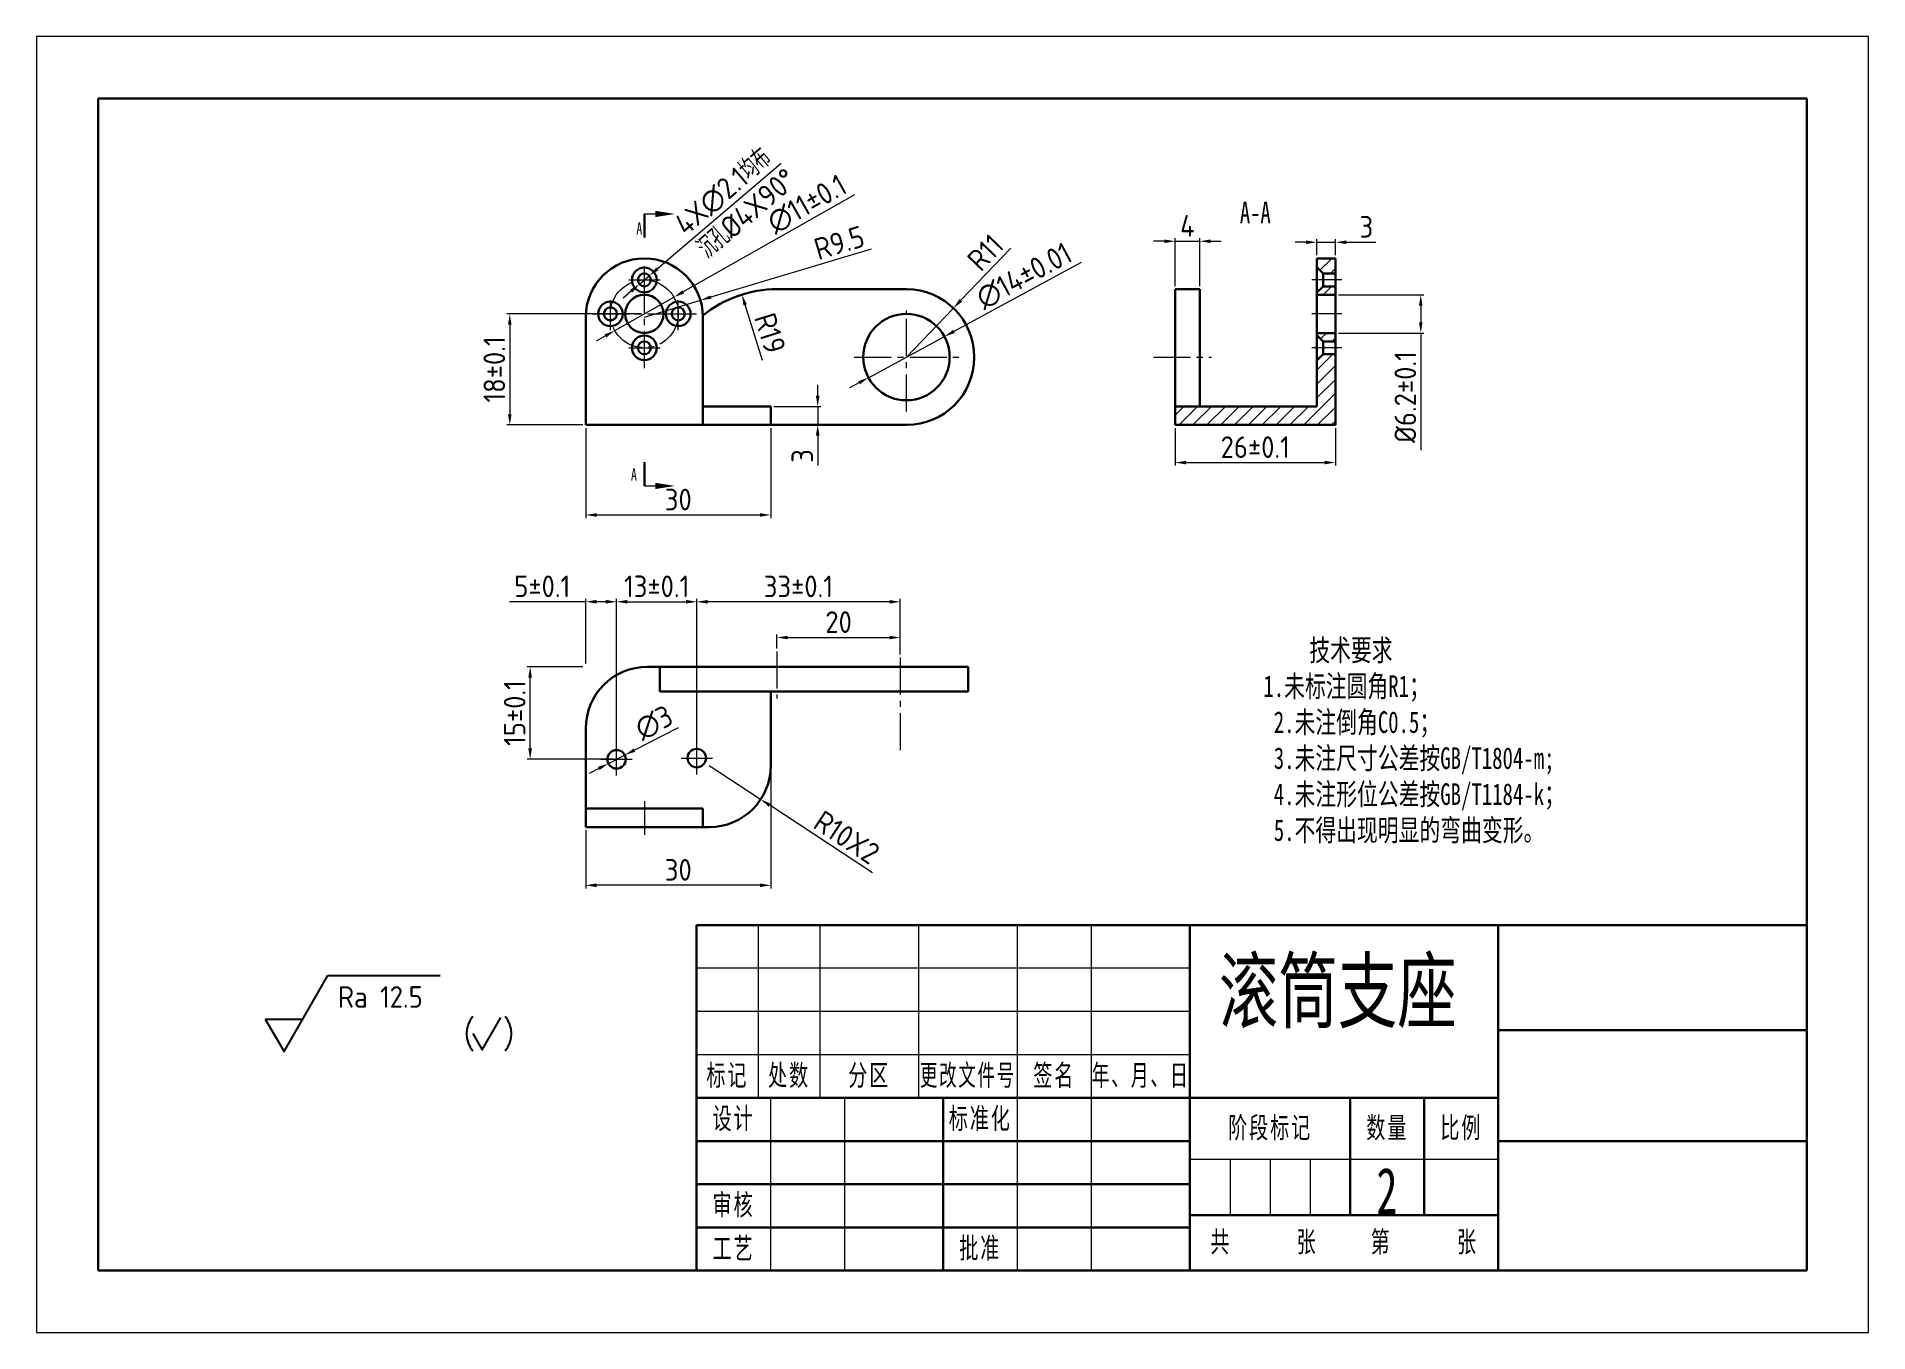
# Model space of a CAD drawing. Header units: millimetres. Extents: x 208 to 276696, y -381762 to 69.
# Drawn here: x 207.6 to 504.6, y -192 to 18 of the extents above; entities that cross this region are included whole.
import ezdxf
from ezdxf.enums import TextEntityAlignment as Align

# ---------------------------------------------------------------- set-up
doc = ezdxf.new("R2010")
doc.units = ezdxf.units.MM
doc.header["$LTSCALE"] = 0.5
doc.header["$PDSIZE"] = -5
doc.linetypes.add('点画线', pattern=[18, 12, -2, 2, -2])
doc.layers.get('0').update_dxf_attribs({"lineweight": 30})
doc.layers.add('10', color=7, linetype='Continuous')
for name, color, linetype, lineweight in [('AM_5', 3, 'Continuous', 25), ('中心线层', 1, '点画线', 15), ('尺寸', 3, 'Continuous', 15), ('尺寸线层', 3, 'Continuous', 15), ('粗实线层', 7, 'Continuous', 30), ('细实线层', 7, 'Continuous', 15)]:
    doc.layers.add(name, color=color, linetype=linetype, lineweight=lineweight)
doc.styles.add('SLDTEXTSTYLE0', font='TXT', dxfattribs={"width": 0.7})
doc.styles.get("Standard").update_dxf_attribs({"font": 'isocp.shx', "bigfont": 'gbcbig.shx'})
doc.styles.add('标准', font='', dxfattribs={"width": 0.667})
doc.styles.add('汉字', font='STFANGSO.TTF', dxfattribs={"width": 0.707})
doc.styles.get('标准').set_extended_font_data('宋体')
doc.dimstyles.new('AM_GB$0', dxfattribs={"dimscale": 0.5, "dimtxt": 7, "dimasz": 3.5, "dimexe": 1, "dimexo": 1, "dimgap": 1.5, "dimtad": 1, "dimdsep": 46, "dimtxsty": 'Standard', "dimcen": 0, "dimclrd": 256, "dimclre": 256, "dimclrt": 256, "dimadec": 0, "dimazin": 2, "dimtp": 0.1, "dimtm": 0.1, "dimtfac": 0.71, "dimtmove": 0, "dimatfit": 3, "dimfxl": 1, "dimlwd": -1, "dimlwe": -1, "dimarcsym": 0})
doc.dimstyles.new('AM_GB$3', dxfattribs={"dimscale": 0.5, "dimtxt": 7, "dimasz": 3.5, "dimexe": 1, "dimexo": 1, "dimgap": 1.5, "dimtad": 1, "dimtoh": 1, "dimdsep": 46, "dimtxsty": 'Standard', "dimcen": 0, "dimclrd": 256, "dimclre": 256, "dimclrt": 256, "dimadec": 0, "dimazin": 2, "dimtp": 0.1, "dimtm": 0.1, "dimtfac": 0.71, "dimtmove": 0, "dimatfit": 0, "dimfxl": 1, "dimlwd": -1, "dimlwe": -1, "dimarcsym": 0})
doc.dimstyles.new('AM_GB$4', dxfattribs={"dimscale": 0.5, "dimtxt": 7, "dimasz": 3.5, "dimexe": 1, "dimexo": 1, "dimgap": 1.5, "dimtad": 1, "dimdsep": 46, "dimtxsty": 'Standard', "dimcen": 0, "dimclrd": 256, "dimclre": 256, "dimclrt": 256, "dimadec": 0, "dimazin": 2, "dimtp": 0.1, "dimtm": 0.1, "dimtfac": 0.71, "dimtmove": 0, "dimatfit": 3, "dimfxl": 1, "dimlwd": -1, "dimlwe": -1, "dimarcsym": 0})

msp = doc.modelspace()

# ---------------------------------------------------------------- texts
at = {"attachment_point": 1, "style": '汉字'}
for s, width, insert, char_height in [('\\pi15.855;{\\W0.707;技术要求\\P\\pi0;     1.未标注圆角R1；\\P      2.未注倒角C0.5；\\P      3.未注尺寸公差按GB/T1804-m;\\P      4.未注形位公差按GB/T1184-k；\\P      5.不得出现明显的弯曲变形。}', 129.06436, (398.049, -79.731), 3.5), ('滚筒支座 ', 75.69103, (399.241, -131.683), 10)]:
    msp.add_mtext_dynamic_manual_height_columns(s, width=width, gutter_width=12.5, heights=[0], dxfattribs=dict(at, insert=insert, char_height=char_height))
at = {"layer": '10', "char_height": 2, "attachment_point": 1, "style": 'SLDTEXTSTYLE0'}
for insert in [(304.796, -12.122), (303.926, -52.004)]:
    msp.add_mtext('A', dxfattribs=dict(at, insert=insert))
at = {"layer": 'AM_5', "insert": (256.415, -135.94), "char_height": 3.5, "width": 18.09925, "attachment_point": 1}
msp.add_mtext('Ra 12.5', dxfattribs=at)
at = {"layer": '尺寸', "ltscale": 0.001, "insert": (322.65, -10.681), "char_height": 3.5, "attachment_point": 5, "rotation": 40.44368}
msp.add_mtext_dynamic_manual_height_columns('沉孔{\\Fisoct3|c0;%%C}4X90{\\Fisoct3|c0;%%D}', width=25.09314, gutter_width=12.5, heights=[0], dxfattribs=at)
at = {"layer": '尺寸', "insert": (424.795, -165.365), "char_height": 7.5, "attachment_point": 1, "style": '标准'}
msp.add_mtext_dynamic_manual_height_columns('2', width=12.19954, gutter_width=12.5, heights=[0], dxfattribs=at)

# ---------------------------------------------------------------- blocks, each defined once
blk = doc.blocks.new('*D19')
at = {"layer": 'Defpoints', "color": 0, "ltscale": 0.001, "transparency": 16777216}
for p in [(315.19, -24.77), (306.09, -27.49)]:
    blk.add_point(p, dxfattribs=at)
at = {"layer": '尺寸', "linetype": 'ByBlock', "ltscale": 0.001, "transparency": 16777216}
for p, q in [((342.89, -16.51), (316.87, -24.27)), ((306.09, -27.49), (315.19, -24.77))]:
    blk.add_line(p, q, dxfattribs=at)
at = {"layer": '尺寸', "ltscale": 0.001, "transparency": 16777216}
blk.add_solid([(316.79, -23.99), (316.95, -24.55), (315.19, -24.77)], dxfattribs=at)
at = {"layer": '尺寸', "ltscale": 0.001, "transparency": 16777216, "insert": (337.69, -15.45), "char_height": 3.5, "attachment_point": 5, "rotation": 16.6058}
blk.add_mtext('R9.5', dxfattribs=at)
blk = doc.blocks.new('*D20')
at = {"layer": 'Defpoints', "color": 0, "ltscale": 0.001, "transparency": 16777216}
for p in [(326.59, -41.99), (326.59, -44.99), (334.2, -44.99)]:
    blk.add_point(p, dxfattribs=at)
at = {"layer": '尺寸', "linetype": 'ByBlock', "ltscale": 0.001, "transparency": 16777216}
for p, q in [((334.2, -40.24), (334.2, -38.49)), ((327.09, -41.99), (334.7, -41.99)), ((334.2, -41.99), (334.2, -44.99)), ((327.09, -44.99), (334.7, -44.99)), ((334.2, -46.74), (334.2, -51.53))]:
    blk.add_line(p, q, dxfattribs=at)
at = {"layer": '尺寸', "ltscale": 0.001, "transparency": 16777216}
for points in [[(333.9, -40.24), (334.49, -40.24), (334.2, -41.99)], [(333.9, -46.74), (334.49, -46.74), (334.2, -44.99)]]:
    blk.add_solid(points, dxfattribs=at)
at = {"layer": '尺寸', "ltscale": 0.001, "transparency": 16777216, "insert": (331.7, -50.01), "char_height": 3.5, "attachment_point": 5, "rotation": 90}
blk.add_mtext('3', dxfattribs=at)
blk = doc.blocks.new('*D21')
at = {"layer": 'Defpoints', "color": 0, "ltscale": 0.001, "transparency": 16777216}
for p in [(354.75, -30.66), (342.43, -37.32)]:
    blk.add_point(p, dxfattribs=at)
at = {"layer": '尺寸', "linetype": 'ByBlock', "ltscale": 0.001, "transparency": 16777216}
for p, q in [((376.9, -18.68), (356.29, -29.82)), ((342.43, -37.32), (354.75, -30.66)), ((340.89, -38.15), (339.35, -38.98))]:
    blk.add_line(p, q, dxfattribs=at)
at = {"layer": '尺寸', "ltscale": 0.001, "transparency": 16777216}
for points in [[(356.15, -29.57), (356.43, -30.08), (354.75, -30.66)], [(340.76, -37.89), (341.03, -38.4), (342.43, -37.32)]]:
    blk.add_solid(points, dxfattribs=at)
at = {"layer": '尺寸', "ltscale": 0.001, "transparency": 16777216, "insert": (367.66, -20.83), "char_height": 3.5, "attachment_point": 5, "rotation": 28.4071}
blk.add_mtext('∅14{\\H1x;%%P0.01}', dxfattribs=at)
blk = doc.blocks.new('*D22')
at = {"layer": 'Defpoints', "color": 0, "ltscale": 0.001, "transparency": 16777216}
for p in [(356.2, -26.05), (348.59, -33.99)]:
    blk.add_point(p, dxfattribs=at)
at = {"layer": '尺寸', "linetype": 'ByBlock', "ltscale": 0.001, "transparency": 16777216}
for p, q in [((365.53, -16.32), (357.42, -24.78)), ((348.59, -33.99), (356.2, -26.05))]:
    blk.add_line(p, q, dxfattribs=at)
at = {"layer": '尺寸', "ltscale": 0.001, "transparency": 16777216}
blk.add_solid([(357.2, -24.58), (357.63, -24.99), (356.2, -26.05)], dxfattribs=at)
at = {"layer": '尺寸', "ltscale": 0.001, "transparency": 16777216, "insert": (361.39, -17.03), "char_height": 3.5, "attachment_point": 5, "rotation": 46.1995}
blk.add_mtext('R11', dxfattribs=at)
blk = doc.blocks.new('*D23')
at = {"layer": 'Defpoints', "color": 0, "ltscale": 0.001, "transparency": 16777216}
for p in [(310.88, -24.28), (301.3, -29.7)]:
    blk.add_point(p, dxfattribs=at)
at = {"layer": '尺寸', "linetype": 'ByBlock', "ltscale": 0.001, "transparency": 16777216}
for p, q in [((340.14, -7.71), (312.4, -23.41)), ((301.3, -29.7), (310.88, -24.28)), ((299.78, -30.56), (298.26, -31.42))]:
    blk.add_line(p, q, dxfattribs=at)
at = {"layer": '尺寸', "ltscale": 0.001, "transparency": 16777216}
for points in [[(312.26, -23.16), (312.54, -23.67), (310.88, -24.28)], [(299.64, -30.3), (299.92, -30.81), (301.3, -29.7)]]:
    blk.add_solid(points, dxfattribs=at)
at = {"layer": '尺寸', "ltscale": 0.001, "transparency": 16777216, "insert": (332.46, -9.18), "char_height": 3.5, "attachment_point": 5, "rotation": 29.5158}
blk.add_mtext('∅11%%P0.1', dxfattribs=at)
blk = doc.blocks.new('SW_NOTE_0')
at = {"layer": '10', "color": 0, "insert": (3.94, 4.51), "char_height": 3.5, "attachment_point": 2, "style": 'SLDTEXTSTYLE0'}
blk.add_mtext('A-A', dxfattribs=at)
blk = doc.blocks.new('*D24')
at = {"layer": 'Defpoints', "color": 0, "ltscale": 0.001, "transparency": 16777216}
for p in [(418.14, -23.89), (418.14, -30.09), (431.98, -30.09)]:
    blk.add_point(p, dxfattribs=at)
at = {"layer": '尺寸', "linetype": 'ByBlock', "ltscale": 0.001, "transparency": 16777216}
for p, q in [((418.64, -23.89), (432.48, -23.89)), ((431.98, -25.64), (431.98, -28.34)), ((418.64, -30.09), (432.48, -30.09)), ((431.98, -30.09), (431.98, -49.09))]:
    blk.add_line(p, q, dxfattribs=at)
at = {"layer": '尺寸', "ltscale": 0.001, "transparency": 16777216}
for points in [[(431.69, -25.64), (432.27, -25.64), (431.98, -23.89)], [(431.69, -28.34), (432.27, -28.34), (431.98, -30.09)]]:
    blk.add_solid(points, dxfattribs=at)
at = {"layer": '尺寸', "ltscale": 0.001, "transparency": 16777216, "insert": (429.48, -40.46), "char_height": 3.5, "attachment_point": 5, "rotation": 90}
blk.add_mtext('%%C6.2%%P0.1', dxfattribs=at)
blk = doc.blocks.new('*D25')
at = {"layer": 'Defpoints', "color": 0, "ltscale": 0.001, "transparency": 16777216}
for p in [(418.14, -15.37), (415.14, -17.99), (418.14, -17.99)]:
    blk.add_point(p, dxfattribs=at)
at = {"layer": '尺寸', "linetype": 'ByBlock', "ltscale": 0.001, "transparency": 16777216}
for p, q in [((413.39, -15.37), (411.64, -15.37)), ((415.14, -17.49), (415.14, -14.87)), ((415.14, -15.37), (418.14, -15.37)), ((418.14, -17.49), (418.14, -14.87)), ((419.89, -15.37), (424.68, -15.37))]:
    blk.add_line(p, q, dxfattribs=at)
at = {"layer": '尺寸', "ltscale": 0.001, "transparency": 16777216}
for points in [[(413.39, -15.08), (413.39, -15.66), (415.14, -15.37)], [(419.89, -15.08), (419.89, -15.66), (418.14, -15.37)]]:
    blk.add_solid(points, dxfattribs=at)
at = {"layer": '尺寸', "ltscale": 0.001, "transparency": 16777216, "insert": (423.16, -12.87), "char_height": 3.5, "attachment_point": 5}
blk.add_mtext('3', dxfattribs=at)
blk = doc.blocks.new('*D26')
at = {"layer": 'Defpoints', "color": 0, "ltscale": 0.001, "transparency": 16777216}
for p in [(396.14, -15.21), (392.14, -22.99), (396.14, -22.99)]:
    blk.add_point(p, dxfattribs=at)
at = {"layer": '尺寸', "linetype": 'ByBlock', "ltscale": 0.001, "transparency": 16777216}
for p, q in [((392.14, -22.49), (392.14, -14.71)), ((396.14, -22.49), (396.14, -14.71)), ((390.39, -15.21), (388.64, -15.21)), ((392.14, -15.21), (396.14, -15.21)), ((397.89, -15.21), (399.64, -15.21))]:
    blk.add_line(p, q, dxfattribs=at)
at = {"layer": '尺寸', "ltscale": 0.001, "transparency": 16777216}
for points in [[(390.39, -14.92), (390.39, -15.5), (392.14, -15.21)], [(397.89, -14.92), (397.89, -15.5), (396.14, -15.21)]]:
    blk.add_solid(points, dxfattribs=at)
at = {"layer": '尺寸', "ltscale": 0.001, "transparency": 16777216, "insert": (394.14, -12.71), "char_height": 3.5, "attachment_point": 5}
blk.add_mtext('4', dxfattribs=at)
blk = doc.blocks.new('*D27')
at = {"layer": 'Defpoints', "color": 0, "ltscale": 0.001, "transparency": 16777216}
for p in [(392.14, -44.99), (418.14, -44.99), (418.14, -51.08)]:
    blk.add_point(p, dxfattribs=at)
at = {"layer": '尺寸', "linetype": 'ByBlock', "ltscale": 0.001, "transparency": 16777216}
for p, q in [((392.14, -45.49), (392.14, -51.58)), ((418.14, -45.49), (418.14, -51.58)), ((393.89, -51.08), (416.39, -51.08))]:
    blk.add_line(p, q, dxfattribs=at)
at = {"layer": '尺寸', "ltscale": 0.001, "transparency": 16777216}
for points in [[(393.89, -50.79), (393.89, -51.37), (392.14, -51.08)], [(416.39, -50.79), (416.39, -51.37), (418.14, -51.08)]]:
    blk.add_solid(points, dxfattribs=at)
at = {"layer": '尺寸', "ltscale": 0.001, "transparency": 16777216, "insert": (405.14, -48.58), "char_height": 3.5, "attachment_point": 5}
blk.add_mtext('26%%P0.1', dxfattribs=at)
blk = doc.blocks.new('*D28')
at = {"layer": 'Defpoints', "color": 0, "ltscale": 0.001, "transparency": 16777216}
for p in [(300.26, -99.86), (302.92, -98.49)]:
    blk.add_point(p, dxfattribs=at)
at = {"layer": '尺寸', "linetype": 'ByBlock', "ltscale": 0.001, "transparency": 16777216}
for p, q in [((311.55, -94.05), (304.48, -97.69)), ((298.7, -100.66), (297.14, -101.46)), ((300.26, -99.86), (302.92, -98.49))]:
    blk.add_line(p, q, dxfattribs=at)
at = {"layer": '尺寸', "ltscale": 0.001, "transparency": 16777216}
for points in [[(304.35, -97.43), (304.61, -97.95), (302.92, -98.49)], [(298.57, -100.4), (298.83, -100.92), (300.26, -99.86)]]:
    blk.add_solid(points, dxfattribs=at)
at = {"layer": '尺寸', "ltscale": 0.001, "transparency": 16777216, "insert": (307.65, -93.25), "char_height": 3.5, "attachment_point": 5, "rotation": 27.2013}
blk.add_mtext('∅3', dxfattribs=at)
blk = doc.blocks.new('*D30')
at = {"layer": 'Defpoints', "color": 0, "ltscale": 0.001, "transparency": 16777216}
for p in [(287.57, -84.17), (296.59, -84.17), (301.59, -99.17)]:
    blk.add_point(p, dxfattribs=at)
at = {"layer": '尺寸', "linetype": 'ByBlock', "ltscale": 0.001, "transparency": 16777216}
for p, q in [((296.09, -84.17), (287.07, -84.17)), ((287.57, -97.42), (287.57, -85.92)), ((301.09, -99.17), (287.07, -99.17))]:
    blk.add_line(p, q, dxfattribs=at)
at = {"layer": '尺寸', "ltscale": 0.001, "transparency": 16777216}
for points in [[(287.28, -85.92), (287.86, -85.92), (287.57, -84.17)], [(287.28, -97.42), (287.86, -97.42), (287.57, -99.17)]]:
    blk.add_solid(points, dxfattribs=at)
at = {"layer": '尺寸', "ltscale": 0.001, "transparency": 16777216, "insert": (285.07, -91.67), "char_height": 3.5, "attachment_point": 5, "rotation": 90}
blk.add_mtext('15%%P0.1', dxfattribs=at)
blk = doc.blocks.new('*D31')
at = {"layer": 'Defpoints', "color": 0, "ltscale": 0.001, "transparency": 16777216}
for p in [(296.59, -73.64), (296.59, -84.17), (301.59, -99.17)]:
    blk.add_point(p, dxfattribs=at)
at = {"layer": '尺寸', "linetype": 'ByBlock', "ltscale": 0.001, "transparency": 16777216}
for p, q in [((296.59, -73.64), (284.24, -73.64)), ((296.59, -83.67), (296.59, -73.14)), ((299.84, -73.64), (298.34, -73.64)), ((301.59, -98.67), (301.59, -73.14))]:
    blk.add_line(p, q, dxfattribs=at)
at = {"layer": '尺寸', "ltscale": 0.001, "transparency": 16777216}
for points in [[(298.34, -73.34), (298.34, -73.93), (296.59, -73.64)], [(299.84, -73.34), (299.84, -73.93), (301.59, -73.64)]]:
    blk.add_solid(points, dxfattribs=at)
at = {"layer": '尺寸', "ltscale": 0.001, "transparency": 16777216, "insert": (289.54, -71.14), "char_height": 3.5, "attachment_point": 5}
blk.add_mtext('5%%P0.1', dxfattribs=at)
blk = doc.blocks.new('*D33')
at = {"layer": 'Defpoints', "color": 0, "ltscale": 0.001, "transparency": 16777216}
for p in [(314.59, -73.64), (301.59, -99.17), (314.59, -98.98)]:
    blk.add_point(p, dxfattribs=at)
at = {"layer": '尺寸', "linetype": 'ByBlock', "ltscale": 0.001, "transparency": 16777216}
for p, q in [((301.59, -98.67), (301.59, -73.14)), ((303.34, -73.64), (312.84, -73.64)), ((314.59, -98.48), (314.59, -73.14))]:
    blk.add_line(p, q, dxfattribs=at)
at = {"layer": '尺寸', "ltscale": 0.001, "transparency": 16777216}
for points in [[(303.34, -73.34), (303.34, -73.93), (301.59, -73.64)], [(312.84, -73.34), (312.84, -73.93), (314.59, -73.64)]]:
    blk.add_solid(points, dxfattribs=at)
at = {"layer": '尺寸', "ltscale": 0.001, "transparency": 16777216, "insert": (308.09, -71.14), "char_height": 3.5, "attachment_point": 5}
blk.add_mtext('13%%P0.1', dxfattribs=at)
blk = doc.blocks.new('*D34')
at = {"layer": 'Defpoints', "color": 0, "ltscale": 0.001, "transparency": 16777216}
for p in [(326.59, -99.17), (296.59, -110.17), (296.59, -119.59)]:
    blk.add_point(p, dxfattribs=at)
at = {"layer": '尺寸', "linetype": 'ByBlock', "ltscale": 0.001, "transparency": 16777216}
for p, q in [((326.59, -99.67), (326.59, -120.09)), ((296.59, -110.67), (296.59, -120.09)), ((324.84, -119.59), (298.34, -119.59))]:
    blk.add_line(p, q, dxfattribs=at)
at = {"layer": '尺寸', "ltscale": 0.001, "transparency": 16777216}
for points in [[(298.34, -119.3), (298.34, -119.88), (296.59, -119.59)], [(324.84, -119.3), (324.84, -119.88), (326.59, -119.59)]]:
    blk.add_solid(points, dxfattribs=at)
at = {"layer": '尺寸', "ltscale": 0.001, "transparency": 16777216, "insert": (311.59, -117.09), "char_height": 3.5, "attachment_point": 5}
blk.add_mtext('30', dxfattribs=at)
blk = doc.blocks.new('*D35')
at = {"layer": 'Defpoints', "color": 0, "ltscale": 0.001, "transparency": 16777216}
for p in [(314.59, -73.65), (347.59, -82.68), (314.59, -98.98)]:
    blk.add_point(p, dxfattribs=at)
at = {"layer": '尺寸', "linetype": 'ByBlock', "ltscale": 0.001, "transparency": 16777216}
for p, q in [((314.59, -98.48), (314.59, -73.15)), ((345.84, -73.65), (316.34, -73.65)), ((347.59, -82.18), (347.59, -73.15))]:
    blk.add_line(p, q, dxfattribs=at)
at = {"layer": '尺寸', "ltscale": 0.001, "transparency": 16777216}
for points in [[(316.34, -73.36), (316.34, -73.94), (314.59, -73.65)], [(345.84, -73.36), (345.84, -73.94), (347.59, -73.65)]]:
    blk.add_solid(points, dxfattribs=at)
at = {"layer": '尺寸', "ltscale": 0.001, "transparency": 16777216, "insert": (331.07, -71.15), "char_height": 3.5, "attachment_point": 5}
blk.add_mtext('33%%P0.1', dxfattribs=at)
blk = doc.blocks.new('*D36')
at = {"layer": 'Defpoints', "color": 0, "ltscale": 0.001, "transparency": 16777216}
for p in [(296.59, -44.99), (326.59, -44.99), (326.59, -59.57)]:
    blk.add_point(p, dxfattribs=at)
at = {"layer": '尺寸', "linetype": 'ByBlock', "ltscale": 0.001, "transparency": 16777216}
for p, q in [((296.59, -45.49), (296.59, -60.07)), ((326.59, -45.49), (326.59, -60.07)), ((298.34, -59.57), (324.84, -59.57))]:
    blk.add_line(p, q, dxfattribs=at)
at = {"layer": '尺寸', "ltscale": 0.001, "transparency": 16777216}
for points in [[(298.34, -59.28), (298.34, -59.86), (296.59, -59.57)], [(324.84, -59.28), (324.84, -59.86), (326.59, -59.57)]]:
    blk.add_solid(points, dxfattribs=at)
at = {"layer": '尺寸', "ltscale": 0.001, "transparency": 16777216, "insert": (311.59, -57.07), "char_height": 3.5, "attachment_point": 5}
blk.add_mtext('30', dxfattribs=at)
blk = doc.blocks.new('$CAXA_FRAME_13B17AC1$')
at = {"layer": '粗实线层'}
for p, q in [((95, 138.5), (-95, 138.5)), ((-95, 138.5), (-95, -138.5)), ((95, -138.5), (95, 138.5)), ((-95, -138.5), (95, -138.5))]:
    blk.add_line(p, q, dxfattribs=at)
at = {"layer": '细实线层'}
for p, q in [((105, 148.5), (-105, 148.5)), ((-105, 148.5), (-105, -148.5)), ((105, -148.5), (105, 148.5)), ((-105, -148.5), (105, -148.5))]:
    blk.add_line(p, q, dxfattribs=at)
blk = doc.blocks.new('$CAXA_TITLE_151E506F$')
at = {"layer": '粗实线层'}
for p, q in [((0, 56), (-180, 56)), ((-180, 56), (-180, 0)), ((-100, 56), (-100, 0)), ((-50, 56), (-50, 0)), ((0, 0), (0, 56)), ((0, 39), (-50, 39)), ((-50, 28), (-180, 28)), ((-140, 28), (-140, 0)), ((-74, 28), (-74, 9)), ((-62, 28), (-62, 9)), ((-100, 21), (-180, 21)), ((0, 21), (-50, 21)), ((-100, 14), (-180, 14)), ((-50, 9), (-100, 9)), ((-100, 7), (-180, 7)), ((0, 0), (-180, 0))]:
    blk.add_line(p, q, dxfattribs=at)
at = {"layer": '细实线层'}
for p, q in [((-170, 56), (-170, 28)), ((-160, 56), (-160, 28)), ((-144, 56), (-144, 28)), ((-128, 56), (-128, 0)), ((-116, 56), (-116, 0)), ((-100, 49), (-180, 49)), ((-100, 42), (-180, 42)), ((-100, 35), (-180, 35)), ((-168, 28), (-168, 0)), ((-156, 28), (-156, 0)), ((-50, 18), (-100, 18)), ((-93.5, 18), (-93.5, 9)), ((-87, 18), (-87, 9)), ((-80.5, 18), (-80.5, 9))]:
    blk.add_line(p, q, dxfattribs=at)
at = {"layer": '尺寸线层', "attachment_point": 5, "line_spacing_factor": 1.369753, "style": '标准'}
for s, insert, char_height, width in [('\\T1.1;标记', (-175, 31.5), 3.405, 18), ('\\T1.1;处数', (-165, 31.5), 3.405, 18), ('\\T1.1;分区', (-152, 31.5), 3.405, 30), ('\\T1.1;{\\W0.60886;更改文件号}', (-136, 31.5), 3.4054, 30), ('\\T1.1;签名', (-122, 31.5), 3.405, 22), ('\\T1.1;{\\W0.622239;年、月、日}', (-108, 31.5), 3.4054, 30), ('\\T1.1;设计', (-174, 24.5), 3.405, 22), ('\\T1.1;标准化', (-134, 24.5), 3.405, 22), ('\\T1.1;阶段标记', (-87, 23), 3.405, 50), ('{\\T1.1;数量}', (-68, 23), 3.405, 22), ('\\T1.1;比例', (-56, 23), 3.405, 22), ('\\T1.1;审核', (-174, 10.5), 3.405, 22), ('\\T1.1;共', (-95, 4.5), 3.405, 8), ('\\T1.1;张', (-81, 4.5), 3.405, 8), ('\\T1.1;第', (-69, 4.5), 3.405, 8), ('\\T1.1;张', (-55, 4.5), 3.405, 8), ('\\T1.1;工艺', (-174, 3.5), 3.405, 22), ('\\T1.1;批准', (-134, 3.5), 3.405, 22)]:
    blk.add_mtext(s, dxfattribs=dict(at, insert=insert, char_height=char_height, width=width))
at = {"layer": '尺寸线层', "style": '标准'}
for tag, height, width, p in [('标记C', 3.54, 0.667, (-175, 52.5)), ('处数C', 3.54, 0.667, (-165, 52.5)), ('分区C', 3.54, 0.667, (-152, 52.5)), ('更改文件号C', 3.54, 0.512156, (-136, 52.5)), ('更改签名C', 3.54, 0.459969, (-122, 52.5)), ('更改日期C', 3.54, 0.62723, (-108, 52.5)), ('单位名称', 5.05, 0.667, (-25, 47.5)), ('标记B', 3.54, 0.667, (-175, 45.5)), ('处数B', 3.54, 0.667, (-165, 45.5)), ('分区B', 3.54, 0.667, (-152, 45.5)), ('更改文件号B', 3.54, 0.512156, (-136, 45.5)), ('更改签名B', 3.54, 0.459969, (-122, 45.5)), ('更改日期B', 3.54, 0.62723, (-108, 45.5)), ('材料名称', 5.05, 0.667, (-75, 42)), ('标记A', 3.54, 0.667, (-175, 38.5)), ('处数A', 3.54, 0.667, (-165, 38.5)), ('分区A', 3.54, 0.667, (-152, 38.5)), ('更改文件号A', 3.54, 0.512156, (-136, 38.5)), ('更改签名A', 3.54, 0.459969, (-122, 38.5)), ('更改日期A', 3.54, 0.62723, (-108, 38.5)), ('图纸名称', 5.05, 0.667, (-25, 30)), ('设计', 3.54, 0.667, (-162, 24.5)), ('设计日期', 3.54, 0.667, (-148, 24.5)), ('标准化', 3.54, 0.667, (-122, 24.5)), ('标准化日期', 3.54, 0.569556, (-108, 24.5)), ('阶段标记S', 3.54, 0.229984, (-96.75, 13.5)), ('阶段标记A', 3.54, 0.229984, (-90.25, 13.5)), ('阶段标记B', 3.54, 0.229984, (-83.75, 13.5)), ('阶段标记C', 3.54, 0.229984, (-77.25, 13.5)), ('重量', 3.54, 0.667, (-68, 13.5)), ('图纸比例', 3.54, 0.524733, (-56, 13.5)), ('审核', 3.54, 0.667, (-162, 10.5)), ('审核日期', 3.54, 0.667, (-148, 10.5)), ('图纸编号', 5.05, 0.667, (-25.07, 9.53)), ('页数', 3.54, 0.667, (-88, 4.5)), ('页码', 3.54, 0.667, (-62, 4.5)), ('工艺', 3.54, 0.667, (-162, 3.5)), ('工艺日期', 3.54, 0.667, (-148, 3.5)), ('批准', 3.54, 0.667, (-122, 3.5)), ('批准日期', 3.54, 0.667, (-108, 3.5))]:
    blk.add_attdef(tag, text='', height=height, dxfattribs=dict(at, width=width)).set_placement(p, align=Align.MIDDLE_CENTER)
blk = doc.blocks.new('*D102')
at = {"layer": 'Defpoints', "color": 0, "ltscale": 0.001, "transparency": 16777216}
for p in [(321.91, -23.86), (327.59, -41.99)]:
    blk.add_point(p, dxfattribs=at)
at = {"layer": '尺寸', "linetype": 'ByBlock', "ltscale": 0.001, "transparency": 16777216}
blk.add_line((325.26, -34.54), (322.43, -25.52), dxfattribs=at)
at = {"layer": '尺寸', "ltscale": 0.001, "transparency": 16777216}
blk.add_solid([(322.71, -25.44), (322.15, -25.61), (321.91, -23.86)], dxfattribs=at)
at = {"layer": '尺寸', "ltscale": 0.001, "transparency": 16777216, "insert": (326.49, -30.12), "char_height": 3.5, "attachment_point": 5, "rotation": 287.4017}
blk.add_mtext('R19', dxfattribs=at)
blk = doc.blocks.new('*D103')
at = {"layer": 'Defpoints', "color": 0, "ltscale": 0.001, "transparency": 16777216}
for p in [(305.29, -22.17), (306.89, -20.8)]:
    blk.add_point(p, dxfattribs=at)
at = {"layer": '尺寸', "linetype": 'ByBlock', "ltscale": 0.001, "transparency": 16777216}
for p, q in [((328.25, -2.6), (308.22, -19.67)), ((303.96, -23.3), (302.63, -24.44)), ((305.29, -22.17), (306.89, -20.8))]:
    blk.add_line(p, q, dxfattribs=at)
at = {"layer": '尺寸', "ltscale": 0.001, "transparency": 16777216}
for points in [[(308.03, -19.45), (308.41, -19.89), (306.89, -20.8)], [(303.77, -23.08), (304.15, -23.52), (305.29, -22.17)]]:
    blk.add_solid(points, dxfattribs=at)
at = {"layer": '尺寸', "ltscale": 0.001, "transparency": 16777216, "insert": (318.89, -7.14), "char_height": 3.5, "attachment_point": 5, "rotation": 40.4437}
blk.add_mtext('4X∅2.1均布', dxfattribs=at)
blk = doc.blocks.new('*D106')
at = {"layer": 'Defpoints', "color": 0, "ltscale": 0.001, "transparency": 16777216}
for p in [(306.09, -26.99), (284.27, -44.99), (296.59, -44.99)]:
    blk.add_point(p, dxfattribs=at)
at = {"layer": '尺寸', "linetype": 'ByBlock', "ltscale": 0.001, "transparency": 16777216}
for p, q in [((305.59, -26.99), (283.77, -26.99)), ((284.27, -28.74), (284.27, -43.24)), ((296.09, -44.99), (283.77, -44.99))]:
    blk.add_line(p, q, dxfattribs=at)
at = {"layer": '尺寸', "ltscale": 0.001, "transparency": 16777216}
for points in [[(283.98, -28.74), (284.56, -28.74), (284.27, -26.99)], [(283.98, -43.24), (284.56, -43.24), (284.27, -44.99)]]:
    blk.add_solid(points, dxfattribs=at)
at = {"layer": '尺寸', "ltscale": 0.001, "transparency": 16777216, "insert": (281.77, -35.99), "char_height": 3.5, "attachment_point": 5, "rotation": 90}
blk.add_mtext('18%%P0.1', dxfattribs=at)
blk = doc.blocks.new('*D107')
at = {"layer": 'Defpoints', "color": 0, "ltscale": 0.001, "transparency": 16777216}
for p in [(316.59, -100.17), (324.95, -105.66)]:
    blk.add_point(p, dxfattribs=at)
at = {"layer": '尺寸', "linetype": 'ByBlock', "ltscale": 0.001, "transparency": 16777216}
for p, q in [((316.59, -100.17), (324.95, -105.66)), ((343.09, -117.55), (326.42, -106.62))]:
    blk.add_line(p, q, dxfattribs=at)
at = {"layer": '尺寸', "ltscale": 0.001, "transparency": 16777216}
blk.add_solid([(326.58, -106.37), (326.26, -106.86), (324.95, -105.66)], dxfattribs=at)
at = {"layer": '尺寸', "ltscale": 0.001, "transparency": 16777216, "insert": (338.91, -111.82), "char_height": 3.5, "attachment_point": 5, "rotation": 326.7457}
blk.add_mtext('R10X2', dxfattribs=at)
blk = doc.blocks.new('*D108')
at = {"layer": 'Defpoints', "color": 0, "ltscale": 0.001, "transparency": 16777216}
for p in [(347.59, -79.44), (327.59, -81.69), (347.59, -82.68)]:
    blk.add_point(p, dxfattribs=at)
at = {"layer": '尺寸', "linetype": 'ByBlock', "ltscale": 0.001, "transparency": 16777216}
for p, q in [((327.59, -81.19), (327.59, -78.94)), ((329.34, -79.44), (345.84, -79.44)), ((347.59, -82.18), (347.59, -78.94))]:
    blk.add_line(p, q, dxfattribs=at)
at = {"layer": '尺寸', "ltscale": 0.001, "transparency": 16777216}
for points in [[(329.34, -79.15), (329.34, -79.73), (327.59, -79.44)], [(345.84, -79.15), (345.84, -79.73), (347.59, -79.44)]]:
    blk.add_solid(points, dxfattribs=at)
at = {"layer": '尺寸', "ltscale": 0.001, "transparency": 16777216, "insert": (337.59, -76.94), "char_height": 3.5, "attachment_point": 5}
blk.add_mtext('20', dxfattribs=at)

# ---------------------------------------------------------------- dimensions: what is measured, and where the dimension line sits
at = {"layer": '尺寸', "ltscale": 0.001}
for p1, p2, text, picture, middle in [((305.291, -22.167), (306.889, -20.804), '4X<>均布', '*D103', (320.583, -9.132)), ((301.304, -29.695), (310.877, -24.276), '<>%%P0.1', '*D23', (333.695, -11.357)), ((342.433, -37.316), (354.747, -30.655), '<>{\\H1x;%%P0.01}', '*D21', (368.849, -23.028))]:
    dim = msp.add_diameter_dim_2p(p1=p1, p2=p2, text=text, dimstyle='AM_GB$3', override={"dimtoh": 0, "dimatfit": 3}, dxfattribs=at)
    dim.commit()
    dim.dimension.update_dxf_attribs({"geometry": picture, "text_midpoint": middle, "dimtype": 163})
for center, mpoint, picture, middle in [((306.09, -27.485), (315.194, -24.771), '*D19', (338.407, -17.848)), ((348.59, -33.985), (356.204, -26.046), '*D22', (363.194, -18.757)), ((327.59, -41.985), (321.908, -23.855), '*D102', (324.106, -30.869))]:
    dim = msp.add_radius_dim(center=center, mpoint=mpoint, dimstyle='AM_GB$4', dxfattribs=at)
    dim.commit()
    dim.dimension.update_dxf_attribs({"geometry": picture, "text_midpoint": middle, "dimtype": 164})
for base, p1, p2, picture, middle in [((396.137, -15.213), (392.137, -22.985), (396.137, -22.985), '*D26', (394.137, -12.713)), ((418.137, -15.371), (415.137, -17.985), (418.137, -17.985), '*D25', (423.159, -12.871)), ((296.59, -119.592), (326.59, -99.172), (296.59, -110.172), '*D34', (311.59, -117.092))]:
    dim = msp.add_linear_dim(base=base, p1=p1, p2=p2, dimstyle='AM_GB$0', dxfattribs=at)
    dim.commit()
    dim.dimension.update_dxf_attribs({"geometry": picture, "text_midpoint": middle})
dim = msp.add_linear_dim(base=(431.981, -30.085), p1=(418.137, -23.885), p2=(418.137, -30.085), angle=90, text='%%C<>%%P0.1', dimstyle='AM_GB$0', dxfattribs=at)
dim.commit()
dim.dimension.update_dxf_attribs({"geometry": '*D24', "text_midpoint": (431.981, -40.46), "dimtype": 160})
dim = msp.add_linear_dim(base=(284.269, -44.985), p1=(306.09, -26.985), p2=(296.59, -44.985), angle=90, text='<>%%P0.1', dimstyle='AM_GB$0', override={"dimpost": ''}, dxfattribs=at)
dim.commit()
dim.dimension.update_dxf_attribs({"geometry": '*D106', "text_midpoint": (281.769, -35.985)})
dim = msp.add_linear_dim(base=(334.195, -44.985), p1=(326.59, -41.985), p2=(326.59, -44.985), angle=90, dimstyle='AM_GB$0', dxfattribs=at)
dim.commit()
dim.dimension.update_dxf_attribs({"geometry": '*D20', "text_midpoint": (331.695, -50.008)})
for base, p1, p2, picture, middle in [((326.59, -59.569), (296.59, -44.985), (326.59, -44.985), '*D36', (311.59, -59.569)), ((347.59, -79.443), (327.59, -81.691), (347.59, -82.682), '*D108', (337.59, -79.443))]:
    dim = msp.add_linear_dim(base=base, p1=p1, p2=p2, dimstyle='AM_GB$0', dxfattribs=at)
    dim.commit()
    dim.dimension.update_dxf_attribs({"geometry": picture, "text_midpoint": middle, "dimtype": 160})
for base, p1, p2, picture, middle in [((418.137, -51.081), (392.137, -44.985), (418.137, -44.985), '*D27', (405.137, -48.581)), ((296.59, -73.636), (301.59, -99.172), (296.59, -84.172), '*D31', (289.54, -71.136)), ((314.59, -73.636), (301.59, -99.172), (314.59, -98.976), '*D33', (308.09, -71.136))]:
    dim = msp.add_linear_dim(base=base, p1=p1, p2=p2, text='<>%%P0.1', dimstyle='AM_GB$0', dxfattribs=at)
    dim.commit()
    dim.dimension.update_dxf_attribs({"geometry": picture, "text_midpoint": middle})
dim = msp.add_linear_dim(base=(314.59, -73.651), p1=(347.59, -82.682), p2=(314.59, -98.976), text='<>%%P0.1', dimstyle='AM_GB$0', dxfattribs=at)
dim.commit()
dim.dimension.update_dxf_attribs({"geometry": '*D35', "text_midpoint": (331.065, -73.651), "dimtype": 160})
dim = msp.add_linear_dim(base=(287.568, -84.172), p1=(301.59, -99.172), p2=(296.59, -84.172), angle=90, text='<>%%P0.1', dimstyle='AM_GB$0', dxfattribs=at)
dim.commit()
dim.dimension.update_dxf_attribs({"geometry": '*D30', "text_midpoint": (285.068, -91.672)})
dim = msp.add_diameter_dim_2p(p1=(300.256, -99.858), p2=(302.924, -98.486), dimstyle='AM_GB$3', override={"dimtoh": 0, "dimatfit": 3}, dxfattribs=at)
dim.commit()
dim.dimension.update_dxf_attribs({"geometry": '*D28', "text_midpoint": (307.649, -93.247)})
dim = msp.add_radius_dim(center=(316.59, -100.172), mpoint=(324.953, -105.656), text='<>X2', dimstyle='AM_GB$4', dxfattribs=at)
dim.commit()
dim.dimension.update_dxf_attribs({"geometry": '*D107', "text_midpoint": (337.543, -113.911), "dimtype": 164})

# ---------------------------------------------------------------- hatches: boundary and pattern name
at = {"layer": '细实线层', "ltscale": 0.001}
h = msp.add_hatch(dxfattribs=at)
h.set_pattern_fill('ANSI31', color=256, scale=0.5)
h.paths.add_polyline_path([(418.137, -17.985), (415.137, -17.985), (415.137, -19.435), (416.137, -20.435), (418.137, -20.435)])
h.paths.add_polyline_path([(418.137, -22.535), (416.137, -22.535), (415.137, -23.535), (415.137, -23.885), (418.137, -23.885)])
h.paths.add_polyline_path([(418.137, -30.085), (415.137, -30.085), (415.137, -30.435), (416.137, -31.435), (418.137, -31.435)])
h.paths.add_polyline_path([(418.137, -33.535), (416.137, -33.535), (415.137, -34.535), (415.137, -41.985), (402.137, -41.985), (392.137, -41.985), (392.137, -44.985), (402.137, -44.985), (418.137, -44.985)])

# ---------------------------------------------------------------- linework, layer by layer
at = {"layer": 'AM_5'}
for points in [[(244.634, -141.264), (247.665, -146.514), (254.78, -134.19)], [(254.78, -134.19), (272.96, -134.19)], [(244.634, -141.264), (250.696, -141.264)], [(278.288, -143.64), (279.803, -146.265), (282.834, -141.015)]]:
    msp.add_lwpolyline(points, dxfattribs=at)
for centre, start, end in [((281.496, -143.64), 138.88791, 221.11209), ((280.295, -143.64), 318.88791, 41.11209)]:
    msp.add_arc(centre, 4.258, start, end, dxfattribs=at)
at = {"layer": '中心线层'}
for p, q in [((306.09, -24.128), (306.09, -19.234)), ((306.09, -35.794), (306.09, -19.482)), ((303.549, -21.485), (308.631, -21.485)), ((419.206, -21.485), (414.291, -21.485)), ((300.59, -29.628), (300.59, -24.734)), ((311.59, -29.628), (311.59, -24.734)), ((348.59, -42.794), (348.59, -26.482)), ((297.62, -26.985), (314.561, -26.985)), ((298.049, -26.985), (303.131, -26.985)), ((309.049, -26.985), (314.131, -26.985)), ((419.206, -26.985), (414.291, -26.985)), ((303.549, -32.485), (308.631, -32.485)), ((306.09, -35.128), (306.09, -30.234)), ((419.206, -32.485), (414.291, -32.485)), ((340.12, -33.985), (357.061, -33.985)), ((388.631, -33.985), (398.036, -33.985)), ((327.59, -81.691), (327.59, -89.312)), ((347.59, -82.682), (347.59, -98.392)), ((301.59, -101.814), (301.59, -96.921)), ((314.59, -101.619), (314.59, -96.725)), ((299.049, -99.172), (304.131, -99.172)), ((312.049, -98.976), (317.131, -98.976)), ((306.09, -105.949), (306.09, -111.438))]:
    msp.add_line(p, q, dxfattribs=at)
msp.add_circle((306.09, -26.985), 5.5, dxfattribs=at)
at = {"layer": '尺寸', "ltscale": 0.001}
for p, q in [((306.09, -10.79), (310.377, -10.79)), ((306.09, -54.862), (310.377, -54.862))]:
    msp.add_line(p, q, dxfattribs=at)
for points in [[(311.034, -10.786), (307.859, -11.294), (307.859, -10.278)], [(311.034, -54.866), (307.859, -54.358), (307.859, -55.374)]]:
    msp.add_solid(points, dxfattribs=at)
at = {"layer": '粗实线层'}
for p, q in [((306.09, -10.79), (306.09, -14.62)), ((415.137, -17.985), (415.137, -41.985)), ((415.137, -17.985), (418.137, -17.985)), ((418.137, -20.435), (416.137, -20.435)), ((416.137, -20.435), (416.137, -22.535)), ((418.137, -17.985), (418.137, -44.985)), ((348.59, -22.985), (327.59, -22.985)), ((392.137, -22.985), (396.137, -22.985)), ((392.137, -41.985), (392.137, -22.985)), ((396.137, -22.985), (396.137, -41.985)), ((418.137, -22.535), (416.137, -22.535)), ((418.137, -23.885), (415.137, -23.885)), ((296.59, -27.485), (296.59, -44.985)), ((315.59, -41.985), (315.59, -27.485)), ((418.137, -30.085), (415.137, -30.085)), ((418.137, -31.435), (416.137, -31.435)), ((416.137, -31.435), (416.137, -33.535)), ((418.137, -33.535), (416.137, -33.535)), ((315.59, -44.985), (315.59, -41.985)), ((315.59, -41.985), (326.59, -41.985)), ((326.59, -41.985), (326.59, -44.985)), ((392.137, -44.985), (392.137, -41.985)), ((392.137, -41.985), (402.137, -41.985)), ((402.137, -41.985), (415.137, -41.985)), ((296.59, -44.985), (315.59, -44.985)), ((326.59, -44.985), (315.59, -44.985)), ((326.59, -44.985), (348.59, -44.985)), ((402.137, -44.985), (392.137, -44.985)), ((402.137, -44.985), (418.137, -44.985)), ((306.09, -54.862), (306.09, -51.032)), ((308.59, -84.172), (306.59, -84.172)), ((308.59, -88.172), (308.59, -84.172)), ((308.59, -84.172), (327.59, -84.172)), ((348.59, -84.172), (327.59, -84.172)), ((348.59, -84.172), (358.59, -84.172)), ((358.59, -88.172), (358.59, -84.172)), ((327.59, -88.172), (308.59, -88.172)), ((326.59, -100.172), (326.59, -88.172)), ((348.59, -88.172), (327.59, -88.172)), ((348.59, -88.172), (358.59, -88.172)), ((296.59, -94.172), (296.59, -107.172)), ((296.59, -110.172), (296.59, -107.172)), ((296.59, -107.172), (306.09, -107.172)), ((306.09, -107.172), (315.59, -107.172)), ((315.59, -107.172), (315.59, -110.172)), ((306.09, -110.172), (296.59, -110.172)), ((315.59, -110.172), (306.09, -110.172))]:
    msp.add_line(p, q, dxfattribs=at)
at = {"layer": '粗实线层', "ltscale": 0.001}
for p, q in [((416.137, -20.435), (415.137, -19.435)), ((416.137, -22.535), (415.137, -23.535)), ((415.137, -30.435), (416.137, -31.435)), ((416.137, -33.535), (415.137, -34.535)), ((315.59, -110.172), (316.59, -110.172))]:
    msp.add_line(p, q, dxfattribs=at)
for centre in [(306.09, -21.485), (300.59, -26.985), (311.59, -26.985), (306.09, -32.485)]:
    msp.add_circle(centre, 2, dxfattribs=at)
at = {"layer": '粗实线层'}
for centre, radius in [((306.09, -21.485), 1.05), ((300.59, -26.985), 1.05), ((306.09, -26.985), 3.1), ((311.59, -26.985), 1.05), ((348.59, -33.985), 7), ((306.09, -32.485), 1.05), ((301.59, -99.172), 1.5), ((314.59, -98.976), 1.5)]:
    msp.add_circle(centre, radius, dxfattribs=at)
for centre, radius, start, end in [((306.09, -27.485), 9.5, 90, 180), ((306.09, -27.485), 9.5, 0, 90), ((327.59, -41.985), 19, 90, 129.17742), ((348.59, -33.985), 11, 270, 90), ((306.59, -94.172), 10, 90, 180), ((316.59, -100.172), 10, 270, 0)]:
    msp.add_arc(centre, radius, start, end, dxfattribs=at)

# ---------------------------------------------------------------- block references
at = {"layer": '10'}
msp.add_blockref('SW_NOTE_0', (401.209, -13.297), dxfattribs=at)
at = {"layer": '粗实线层', "rotation": 270}
msp.add_blockref('$CAXA_FRAME_13B17AC1$', (356.055, -87.049), dxfattribs=at)
at = {"layer": '粗实线层'}
msp.add_blockref('$CAXA_TITLE_151E506F$', (494.555, -182.049), dxfattribs=at)

msp.set_redraw_order([(e.dxf.handle, doc.entitydb.next_handle()) for e in msp.query("TEXT MTEXT ATTDEF DIMENSION ARC_DIMENSION")])  # texts and dimensions are drawn at this point

doc.saveas('drawing.dxf')
